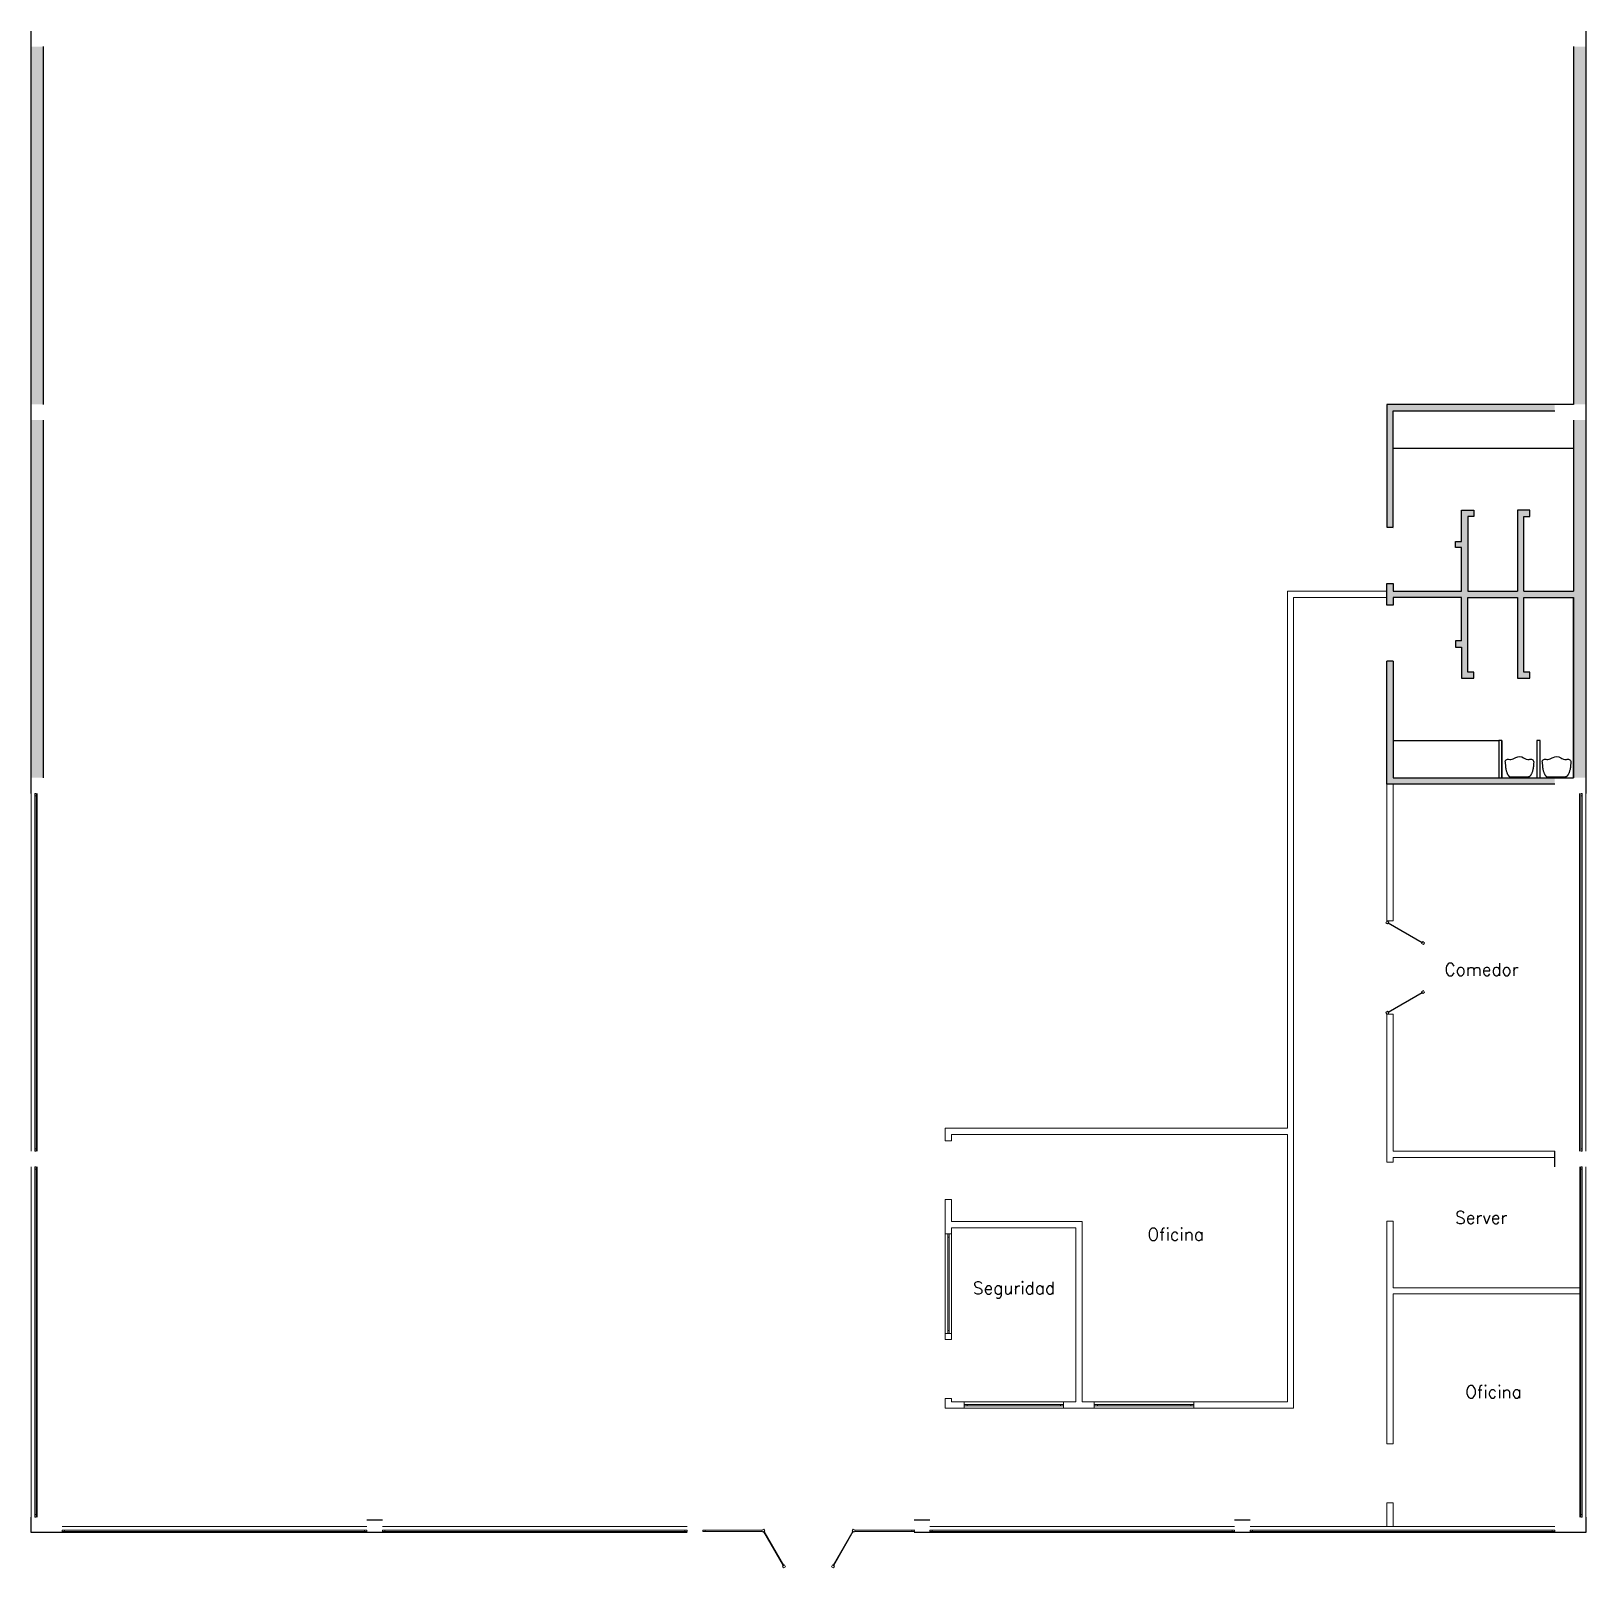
# Model space of a CAD drawing. Header units: millimetres. Extents: x 104.6 to 132.6, y 60.3 to 133.3.
# Drawn here: x 104.58 to 129.58, y 60.31 to 85 of the extents above; entities that cross this region are included whole.
import ezdxf

# ---------------------------------------------------------------- set-up
doc = ezdxf.new("R2010")
doc.units = ezdxf.units.MM
for name, color, linetype, lineweight in [('CARPINTERIA', 3, 'Continuous', 15), ('DURLOCK', 30, 'Continuous', 15), ('HATCH LOTE VECINO', 252, 'Continuous', 15), ('Leyendas', 151, 'Continuous', 15)]:
    doc.layers.add(name, color=color, linetype=linetype, lineweight=lineweight)
doc.layers.add('MOBILIARIO', color=253, linetype='Continuous')
doc.layers.add('MUROS', color=7, linetype='Continuous')
doc.styles.get("Standard").update_dxf_attribs({"font": 'txt.shx'})

msp = doc.modelspace()

# ---------------------------------------------------------------- texts
at = {"layer": 'Leyendas', "char_height": 0.2, "attachment_point": 1}
for s, insert in [('Comedor', (127.304, 70.023)), ('Server', (127.474, 66.037)), ('Oficina', (122.527, 65.767)), ('Seguridad', (119.721, 64.904)), ('Oficina', (127.637, 63.235))]:
    msp.add_mtext_dynamic_manual_height_columns(s, width=0.04167, gutter_width=12.5, heights=[0], dxfattribs=dict(at, insert=insert))

# ---------------------------------------------------------------- blocks, each defined once
blk = doc.blocks.new('urinario_05')
at = {"layer": 'MOBILIARIO'}
for points in [[(-14.429861, -5.630866), (-14.289612, -2.80227), (-14.120809, -0.314337), (-13.924548, 1.868972), (-13.701923, 3.783698), (-13.45403, 5.46588), (-13.181964, 6.951558), (-12.886822, 8.276773), (-12.569698, 9.477565), (-12.232454, 10.584379), (-11.880014, 11.605287), (-11.518069, 12.542766), (-11.152307, 13.399294), (-10.78842, 14.177348), (-10.432098, 14.879406), (-10.08903, 15.507945), (-9.764906, 16.065442), (-9.463978, 16.555077), (-9.18474, 16.982845), (-8.924245, 17.35544), (-8.679549, 17.679557), (-8.447705, 17.961893), (-8.22577, 18.209144), (-8.010796, 18.428005), (-7.799838, 18.625172), (-7.588144, 18.806001), (-7.363732, 18.970492), (-7.11281, 19.117307), (-6.821588, 19.245106), (-6.476278, 19.35255), (-6.063088, 19.4383), (-5.568228, 19.501017), (-5.378462, 19.513343)], [(-5.378462, 19.513343), (24.722451, 19.501017)], [(33.539052, -5.304677), (33.443835, -2.80227), (33.275032, -0.314337), (33.07877, 1.868972), (32.856145, 3.783698), (32.608252, 5.46588), (32.336187, 6.951558), (32.041044, 8.276773), (31.723921, 9.477565), (31.386677, 10.584379), (31.034237, 11.605287), (30.672291, 12.542766), (30.306529, 13.399294), (29.942642, 14.177348), (29.58632, 14.879406), (29.243252, 15.507945), (28.919129, 16.065442), (28.618201, 16.555077), (28.338962, 16.982845), (28.078468, 17.35544), (27.833771, 17.679557), (27.601928, 17.961893), (27.379992, 18.209144), (27.165018, 18.428005), (26.95406, 18.625172), (26.742367, 18.806001), (26.517954, 18.970492), (26.267032, 19.117307), (25.975811, 19.245106), (25.6305, 19.35255), (25.21731, 19.4383), (24.722451, 19.501017)]]:
    blk.add_lwpolyline(points, dxfattribs=at)
blk.add_lwpolyline([(-14.429861, -5.630866, 0.520415), (-8.536823, -9.950993, -0.151702), (-1.06774, -10.49958, 0.059081), (3.728918, -13.173945, 0.243177), (16.679896, -12.625357, -0.213207), (26.136166, -9.745272, 0.594434), (33.539052, -5.304677, -0.234778)], format="xyb", dxfattribs=at)
blk = doc.blocks.new('PAÑO FIJO 2M')
at = {"layer": 'CARPINTERIA', "color": 252}
for points, elevation in [([(8.729064, 0.20564), (3.099064, 0.20564)], 0.001048), ([(8.729064, 0.10564), (3.099064, 0.10564)], 0.001048), ([(8.729064, 0.145637), (3.139064, 0.145637)], 0.001056), ([(8.729064, 0.125637), (3.139064, 0.125637)], 0.001056)]:
    blk.add_lwpolyline(points, dxfattribs=dict(at, elevation=elevation))
at = {"layer": 'CARPINTERIA'}
for points, elevation in [([(3.139064, 0.125637), (3.099064, 0.125637), (3.099064, 0.145637), (3.139064, 0.145637)], 0.001056), ([(8.689064, 0.125637), (8.729064, 0.125637), (8.729064, 0.145637), (8.689064, 0.145637)], 0.001048)]:
    blk.add_lwpolyline(points, close=True, dxfattribs=dict(at, elevation=elevation))
blk = doc.blocks.new('v3_5.75')
at = {"layer": 'CARPINTERIA', "color": 252}
for points in [[(-0.1, 5.75), (-0.1, 0)], [(0, 5.75), (0, 0)]]:
    blk.add_lwpolyline(points, dxfattribs=at)
at = {"layer": 'CARPINTERIA', "color": 252, "elevation": 0.000008}
for points in [[(-0.039997, 5.75), (-0.039997, 0.04)], [(-0.019997, 5.75), (-0.019997, 0.04)]]:
    blk.add_lwpolyline(points, dxfattribs=at)
at = {"layer": 'CARPINTERIA'}
blk.add_lwpolyline([(-0.019997, 5.71), (-0.019997, 5.75), (-0.039997, 5.75), (-0.039997, 5.71)], close=True, dxfattribs=at)
at = {"layer": 'CARPINTERIA', "elevation": 0.000008}
blk.add_lwpolyline([(-0.019997, 0.04), (-0.019997, 0), (-0.039997, 0), (-0.039997, 0.04)], close=True, dxfattribs=at)
blk = doc.blocks.new('V1_4.90')
at = {"layer": 'CARPINTERIA', "color": 252}
for points in [[(0, 0.1), (-4.9, 0.1)], [(0, 0), (-4.9, 0)]]:
    blk.add_lwpolyline(points, dxfattribs=at)
at = {"layer": 'CARPINTERIA', "elevation": 0.000008}
blk.add_lwpolyline([(-4.86, 0.019997), (-4.9, 0.019997), (-4.9, 0.039997), (-4.86, 0.039997)], close=True, dxfattribs=at)
at = {"layer": 'CARPINTERIA', "color": 252, "elevation": 0.000008}
for points in [[(-0.04, 0.039997), (-4.86, 0.039997)], [(-0.04, 0.019997), (-4.86, 0.019997)]]:
    blk.add_lwpolyline(points, dxfattribs=at)
at = {"layer": 'CARPINTERIA'}
blk.add_lwpolyline([(-0.04, 0.019997), (0, 0.019997), (0, 0.039997), (-0.04, 0.039997)], close=True, dxfattribs=at)
blk = doc.blocks.new('puertadoble_1.5')
at = {"layer": 'CARPINTERIA'}
for p, q in [((-1.155809, 0.569157), (-1.470809, 0.023561)), ((-1.14888, 0.565157), (-1.46388, 0.019561)), ((-0.35112, 0.565157), (-0.03612, 0.019561)), ((-0.344191, 0.569157), (-0.029191, 0.023561))]:
    blk.add_line(p, q, dxfattribs=at)
for points in [[(-1.15, 0.606218), (-1.1675, 0.575907), (-1.137189, 0.558407), (-1.119689, 0.588718)], [(-0.35, 0.606218), (-0.3325, 0.575907), (-0.362811, 0.558407), (-0.380311, 0.588718)], [(-1.4825, 0.030311), (-1.5, 0), (-1.469689, -0.0175), (-1.452189, 0.012811)], [(-0.0175, 0.030311), (0, 0), (-0.030311, -0.0175), (-0.047811, 0.012811)]]:
    blk.add_lwpolyline(points, close=True, dxfattribs=at)

# ---------------------------------------------------------------- hatches: boundary and pattern name
at = {"layer": 'MOBILIARIO'}
h = msp.add_hatch(color=251, dxfattribs=at)
h.dxf.hatch_style = 1
h.paths.add_polyline_path([(104.577, 84.753), (104.777, 84.753), (104.777, 79.003), (104.577, 79.003)])
h.paths.add_polyline_path([(104.577, 78.753), (104.777, 78.753), (104.777, 73.003), (104.577, 73.003)])
h.paths.add_polyline_path([(129.377, 78.753), (129.577, 78.753), (129.577, 73.003), (129.377, 73.003), (129.377, 75.903), (128.577, 75.903), (128.577, 74.703), (128.677, 74.703), (128.677, 74.603), (128.477, 74.603), (128.477, 75.903), (127.677, 75.903), (127.677, 74.703), (127.777, 74.703), (127.777, 74.603), (127.577, 74.603), (127.577, 75.103), (127.481, 75.103), (127.481, 75.203), (127.577, 75.203), (127.577, 75.903), (126.477, 75.903), (126.477, 75.779), (126.377, 75.779), (126.377, 76.126), (126.477, 76.126), (126.477, 76.003), (127.577, 76.003), (127.577, 76.703), (127.481, 76.703), (127.481, 76.803), (127.577, 76.803), (127.577, 77.303), (127.777, 77.303), (127.777, 77.203), (127.677, 77.203), (127.677, 76.003), (128.477, 76.003), (128.477, 77.303), (128.677, 77.303), (128.677, 77.203), (128.577, 77.203), (128.577, 76.003), (129.377, 76.003)])
h.paths.add_polyline_path([(129.377, 78.753), (129.577, 78.753), (129.577, 73.003), (129.377, 73.003), (129.377, 75.903), (128.577, 75.903), (128.577, 74.703), (128.677, 74.703), (128.677, 74.603), (128.477, 74.603), (128.477, 75.903), (127.677, 75.903), (127.677, 74.703), (127.777, 74.703), (127.777, 74.603), (127.577, 74.603), (127.577, 75.103), (127.481, 75.103), (127.481, 75.203), (127.577, 75.203), (127.577, 75.903), (126.477, 75.903), (126.477, 75.779), (126.377, 75.779), (126.377, 76.126), (126.477, 76.126), (126.477, 76.003), (127.577, 76.003), (127.577, 76.703), (127.481, 76.703), (127.481, 76.803), (127.577, 76.803), (127.577, 77.303), (127.777, 77.303), (127.777, 77.203), (127.677, 77.203), (127.677, 76.003), (128.477, 76.003), (128.477, 77.303), (128.677, 77.303), (128.677, 77.203), (128.577, 77.203), (128.577, 76.003), (129.377, 76.003)])
h.paths.add_polyline_path([(129.377, 78.753), (129.577, 78.753), (129.577, 73.003), (129.377, 73.003), (129.377, 75.903), (128.577, 75.903), (128.577, 74.703), (128.677, 74.703), (128.677, 74.603), (128.477, 74.603), (128.477, 75.903), (127.677, 75.903), (127.677, 74.703), (127.777, 74.703), (127.777, 74.603), (127.577, 74.603), (127.577, 75.103), (127.481, 75.103), (127.481, 75.203), (127.577, 75.203), (127.577, 75.903), (126.477, 75.903), (126.477, 75.779), (126.377, 75.779), (126.377, 76.126), (126.477, 76.126), (126.477, 76.003), (127.577, 76.003), (127.577, 76.703), (127.481, 76.703), (127.481, 76.803), (127.577, 76.803), (127.577, 77.303), (127.777, 77.303), (127.777, 77.203), (127.677, 77.203), (127.677, 76.003), (128.477, 76.003), (128.477, 77.303), (128.677, 77.303), (128.677, 77.203), (128.577, 77.203), (128.577, 76.003), (129.377, 76.003)])
h.paths.add_polyline_path([(129.377, 84.753), (129.577, 84.753), (129.577, 79.003), (129.377, 79.003)])
h.paths.add_polyline_path([(126.377, 74.876), (126.477, 74.876), (126.477, 73.003), (129.077, 73.003), (129.077, 72.903), (126.377, 72.903)])
h.paths.add_polyline_path([(126.377, 79.003), (129.077, 79.003), (129.077, 78.903), (126.477, 78.903), (126.477, 77.029), (126.471, 77.029), (126.377, 77.029)])

# ---------------------------------------------------------------- linework, layer by layer
at = {"layer": 'CARPINTERIA'}
for points in [[(119.337, 65.673), (119.317, 65.673), (119.317, 65.623), (119.337, 65.623)], [(119.337, 64.073), (119.317, 64.073), (119.317, 64.123), (119.337, 64.123)], [(119.578, 62.913), (119.578, 62.933), (119.628, 62.933), (119.628, 62.913)], [(121.177, 62.913), (121.177, 62.933), (121.127, 62.933), (121.127, 62.913)], [(121.673, 62.913), (121.673, 62.933), (121.723, 62.933), (121.723, 62.913)], [(123.273, 62.913), (123.273, 62.933), (123.223, 62.933), (123.223, 62.913)], [(115.417, 60.893), (115.377, 60.893), (115.377, 60.913), (115.417, 60.913)], [(118.737, 60.893), (118.777, 60.893), (118.777, 60.913), (118.737, 60.913)]]:
    msp.add_lwpolyline(points, close=True, dxfattribs=at)
at = {"layer": 'CARPINTERIA', "color": 252, "elevation": 0}
for points in [[(116.328, 60.913), (115.377, 60.913)], [(116.339, 60.893), (115.377, 60.893)], [(117.816, 60.893), (118.789, 60.893)], [(117.827, 60.913), (118.789, 60.913)]]:
    msp.add_lwpolyline(points, dxfattribs=at)
at = {"layer": 'DURLOCK'}
for p, q in [((119.377, 65.673), (119.277, 65.673)), ((119.377, 64.073), (119.277, 64.073)), ((119.578, 62.873), (119.578, 62.973)), ((121.177, 62.873), (121.177, 62.973)), ((121.673, 62.873), (121.673, 62.973)), ((123.273, 62.873), (123.273, 62.973)), ((126.378, 61.351), (126.378, 60.973)), ((126.378, 61.351), (126.478, 61.351)), ((126.478, 61.351), (126.478, 60.973))]:
    msp.add_line(p, q, dxfattribs=at)
for points in [[(126.377, 76.003), (124.777, 76.003), (124.777, 67.373)], [(126.377, 75.903), (124.877, 75.903), (124.877, 62.873)], [(126.377, 72.903), (126.377, 70.703)], [(126.477, 72.903), (126.477, 70.703)], [(126.477, 70.703), (126.377, 70.703)], [(126.377, 69.203), (126.377, 66.826)], [(126.477, 69.203), (126.377, 69.203)], [(126.477, 69.203), (126.477, 67.003)], [(119.277, 67.373), (119.277, 67.171)], [(119.277, 67.373), (124.777, 67.373)], [(119.377, 67.273), (119.377, 67.171)], [(119.377, 67.273), (124.777, 67.273)], [(124.777, 67.273), (124.777, 62.973)], [(119.277, 67.171), (119.377, 67.171)], [(129.077, 67.003), (126.477, 67.003)], [(126.477, 66.903), (126.477, 66.826), (126.377, 66.826)], [(129.077, 66.903), (126.477, 66.903)], [(119.277, 66.224), (119.277, 65.673)], [(119.277, 66.224), (119.377, 66.224)], [(119.377, 66.224), (119.377, 65.873)], [(119.377, 65.873), (121.477, 65.873)], [(119.377, 65.773), (119.377, 65.673)], [(119.377, 65.773), (121.377, 65.773)], [(121.377, 65.773), (121.377, 62.973)], [(121.477, 65.873), (121.477, 62.973)], [(126.477, 65.878), (126.378, 65.878), (126.378, 62.299)], [(126.477, 65.878), (126.477, 64.809)], [(126.477, 64.809), (129.477, 64.809)], [(126.477, 64.709), (126.477, 62.299)], [(126.477, 64.709), (129.477, 64.709)], [(119.277, 64.073), (119.277, 63.976)], [(119.377, 64.073), (119.377, 63.976)], [(119.277, 63.976), (119.377, 63.976)], [(119.277, 63.029), (119.277, 62.873)], [(119.578, 62.973), (119.377, 62.973), (119.377, 63.029), (119.277, 63.029)], [(119.277, 62.873), (119.578, 62.873)], [(121.377, 62.973), (121.177, 62.973)], [(121.177, 62.873), (121.673, 62.873)], [(121.673, 62.973), (121.477, 62.973)], [(124.777, 62.973), (123.273, 62.973)], [(123.273, 62.873), (124.877, 62.873)], [(126.477, 62.299), (126.378, 62.299)]]:
    msp.add_lwpolyline(points, dxfattribs=at)
at = {"layer": 'HATCH LOTE VECINO', "color": 251}
for p, q in [((119.277, 64.073), (119.277, 65.673)), ((119.317, 64.123), (119.317, 65.623)), ((119.337, 64.123), (119.337, 65.623)), ((119.377, 65.673), (119.377, 64.073)), ((119.578, 62.973), (121.177, 62.973)), ((121.177, 62.873), (119.578, 62.873)), ((119.628, 62.933), (121.127, 62.933)), ((119.628, 62.913), (121.127, 62.913)), ((123.273, 62.973), (121.673, 62.973)), ((121.673, 62.873), (123.273, 62.873)), ((123.223, 62.933), (121.723, 62.933)), ((123.223, 62.913), (121.723, 62.913))]:
    msp.add_line(p, q, dxfattribs=at)
at = {"layer": 'MOBILIARIO'}
for points in [[(126.477, 78.303), (129.377, 78.303)], [(126.477, 73.603), (128.177, 73.603)], [(128.227, 73.603), (128.227, 73.003)]]:
    msp.add_lwpolyline(points, dxfattribs=at)
for points in [[(128.177, 73.003), (128.227, 73.003), (128.227, 73.603), (128.177, 73.603)], [(128.79, 73.003), (128.84, 73.003), (128.84, 73.603), (128.79, 73.603)]]:
    msp.add_lwpolyline(points, close=True, dxfattribs=at)
at = {"layer": 'MUROS'}
msp.add_line((127.577, 75.203), (127.577, 75.903), dxfattribs=at)
for points in [[(104.577, 72.753), (104.577, 85.003)], [(129.577, 85.003), (129.577, 72.753)], [(104.777, 79.003), (104.777, 84.753)], [(129.377, 84.753), (129.377, 79.003)], [(129.377, 79.003), (126.377, 79.003), (126.377, 77.029), (126.477, 77.029), (126.477, 78.903), (129.077, 78.903)], [(104.777, 73.003), (104.777, 78.753)], [(129.377, 78.753), (129.377, 76.003)], [(127.577, 76.003), (127.577, 76.703), (127.481, 76.703), (127.481, 76.803), (127.577, 76.803), (127.577, 77.303), (127.777, 77.303), (127.777, 77.203), (127.677, 77.203), (127.677, 76.003)], [(128.577, 76.003), (128.577, 77.203), (128.677, 77.203), (128.677, 77.303), (128.477, 77.303), (128.477, 76.003)], [(126.477, 77.013), (126.477, 77.014)], [(127.577, 75.903), (126.477, 75.903), (126.477, 75.779), (126.377, 75.779), (126.377, 76.003), (126.377, 76.126), (126.477, 76.126), (126.477, 76.003)], [(126.477, 76.003), (127.577, 76.003)], [(127.677, 76.003), (128.477, 76.003)], [(128.577, 76.003), (129.377, 76.003)], [(127.577, 75.203), (127.481, 75.203), (127.481, 75.103), (127.577, 75.103), (127.577, 74.603), (127.777, 74.603), (127.777, 74.703), (127.677, 74.703), (127.677, 75.903), (128.477, 75.903), (128.477, 74.603), (128.677, 74.603), (128.677, 74.703), (128.577, 74.703), (128.577, 75.903), (129.377, 75.903)], [(129.377, 75.903), (129.377, 73.003)], [(129.377, 73.003), (129.377, 75.903)], [(129.077, 72.903), (126.377, 72.903), (126.377, 74.876)], [(126.477, 74.876), (126.377, 74.876)], [(126.477, 74.876), (126.477, 73.003), (129.377, 73.003)], [(129.077, 66.753), (129.077, 67.003)], [(105.077, 60.873), (104.577, 60.873), (104.577, 61.123)], [(110.227, 61.073), (109.977, 61.073)], [(119.027, 61.073), (118.777, 61.073)], [(124.177, 61.073), (123.927, 61.073)], [(129.577, 61.123), (129.577, 60.873), (129.077, 60.873)], [(110.227, 60.873), (109.977, 60.873)], [(119.027, 60.873), (118.777, 60.873)], [(124.177, 60.873), (123.927, 60.873)]]:
    msp.add_lwpolyline(points, dxfattribs=at)

# ---------------------------------------------------------------- block references
at = {"layer": 'CARPINTERIA'}
for name, p in [('v3_5.75', (104.677, 67.003)), ('V1_4.90', (109.977, 60.873)), ('V1_4.90', (115.127, 60.873)), ('V1_4.90', (123.927, 60.873)), ('V1_4.90', (129.077, 60.873))]:
    msp.add_blockref(name, p, dxfattribs=at)
at = {"layer": 'CARPINTERIA', "xscale": -1}
msp.add_blockref('v3_5.75', (129.477, 67.003), dxfattribs=at)
at = {"layer": 'CARPINTERIA', "rotation": 90}
msp.add_blockref('PAÑO FIJO 2M', (104.783, 58.024, -0.001), dxfattribs=at)
at = {"layer": 'CARPINTERIA', "xscale": -1, "rotation": 270}
msp.add_blockref('PAÑO FIJO 2M', (129.372, 58.024, -0.001), dxfattribs=at)
at = {"layer": 'MOBILIARIO', "xscale": -0.009558, "yscale": 0.009558, "zscale": 0.009558, "rotation": 180}
for p in [(128.417, 73.205), (129.013, 73.205)]:
    msp.add_blockref('urinario_05', p, dxfattribs=at)
at = {"layer": 'MUROS', "rotation": 270}
msp.add_blockref('puertadoble_1.5', (126.377, 69.203), dxfattribs=at)
at = {"layer": 'MUROS', "xscale": -1, "rotation": 180}
msp.add_blockref('puertadoble_1.5', (117.827, 60.912), dxfattribs=at)

msp.set_redraw_order([(e.dxf.handle, doc.entitydb.next_handle()) for e in msp.query("TEXT MTEXT ATTDEF DIMENSION ARC_DIMENSION")])  # texts and dimensions are drawn at this point

doc.saveas('drawing.dxf')
